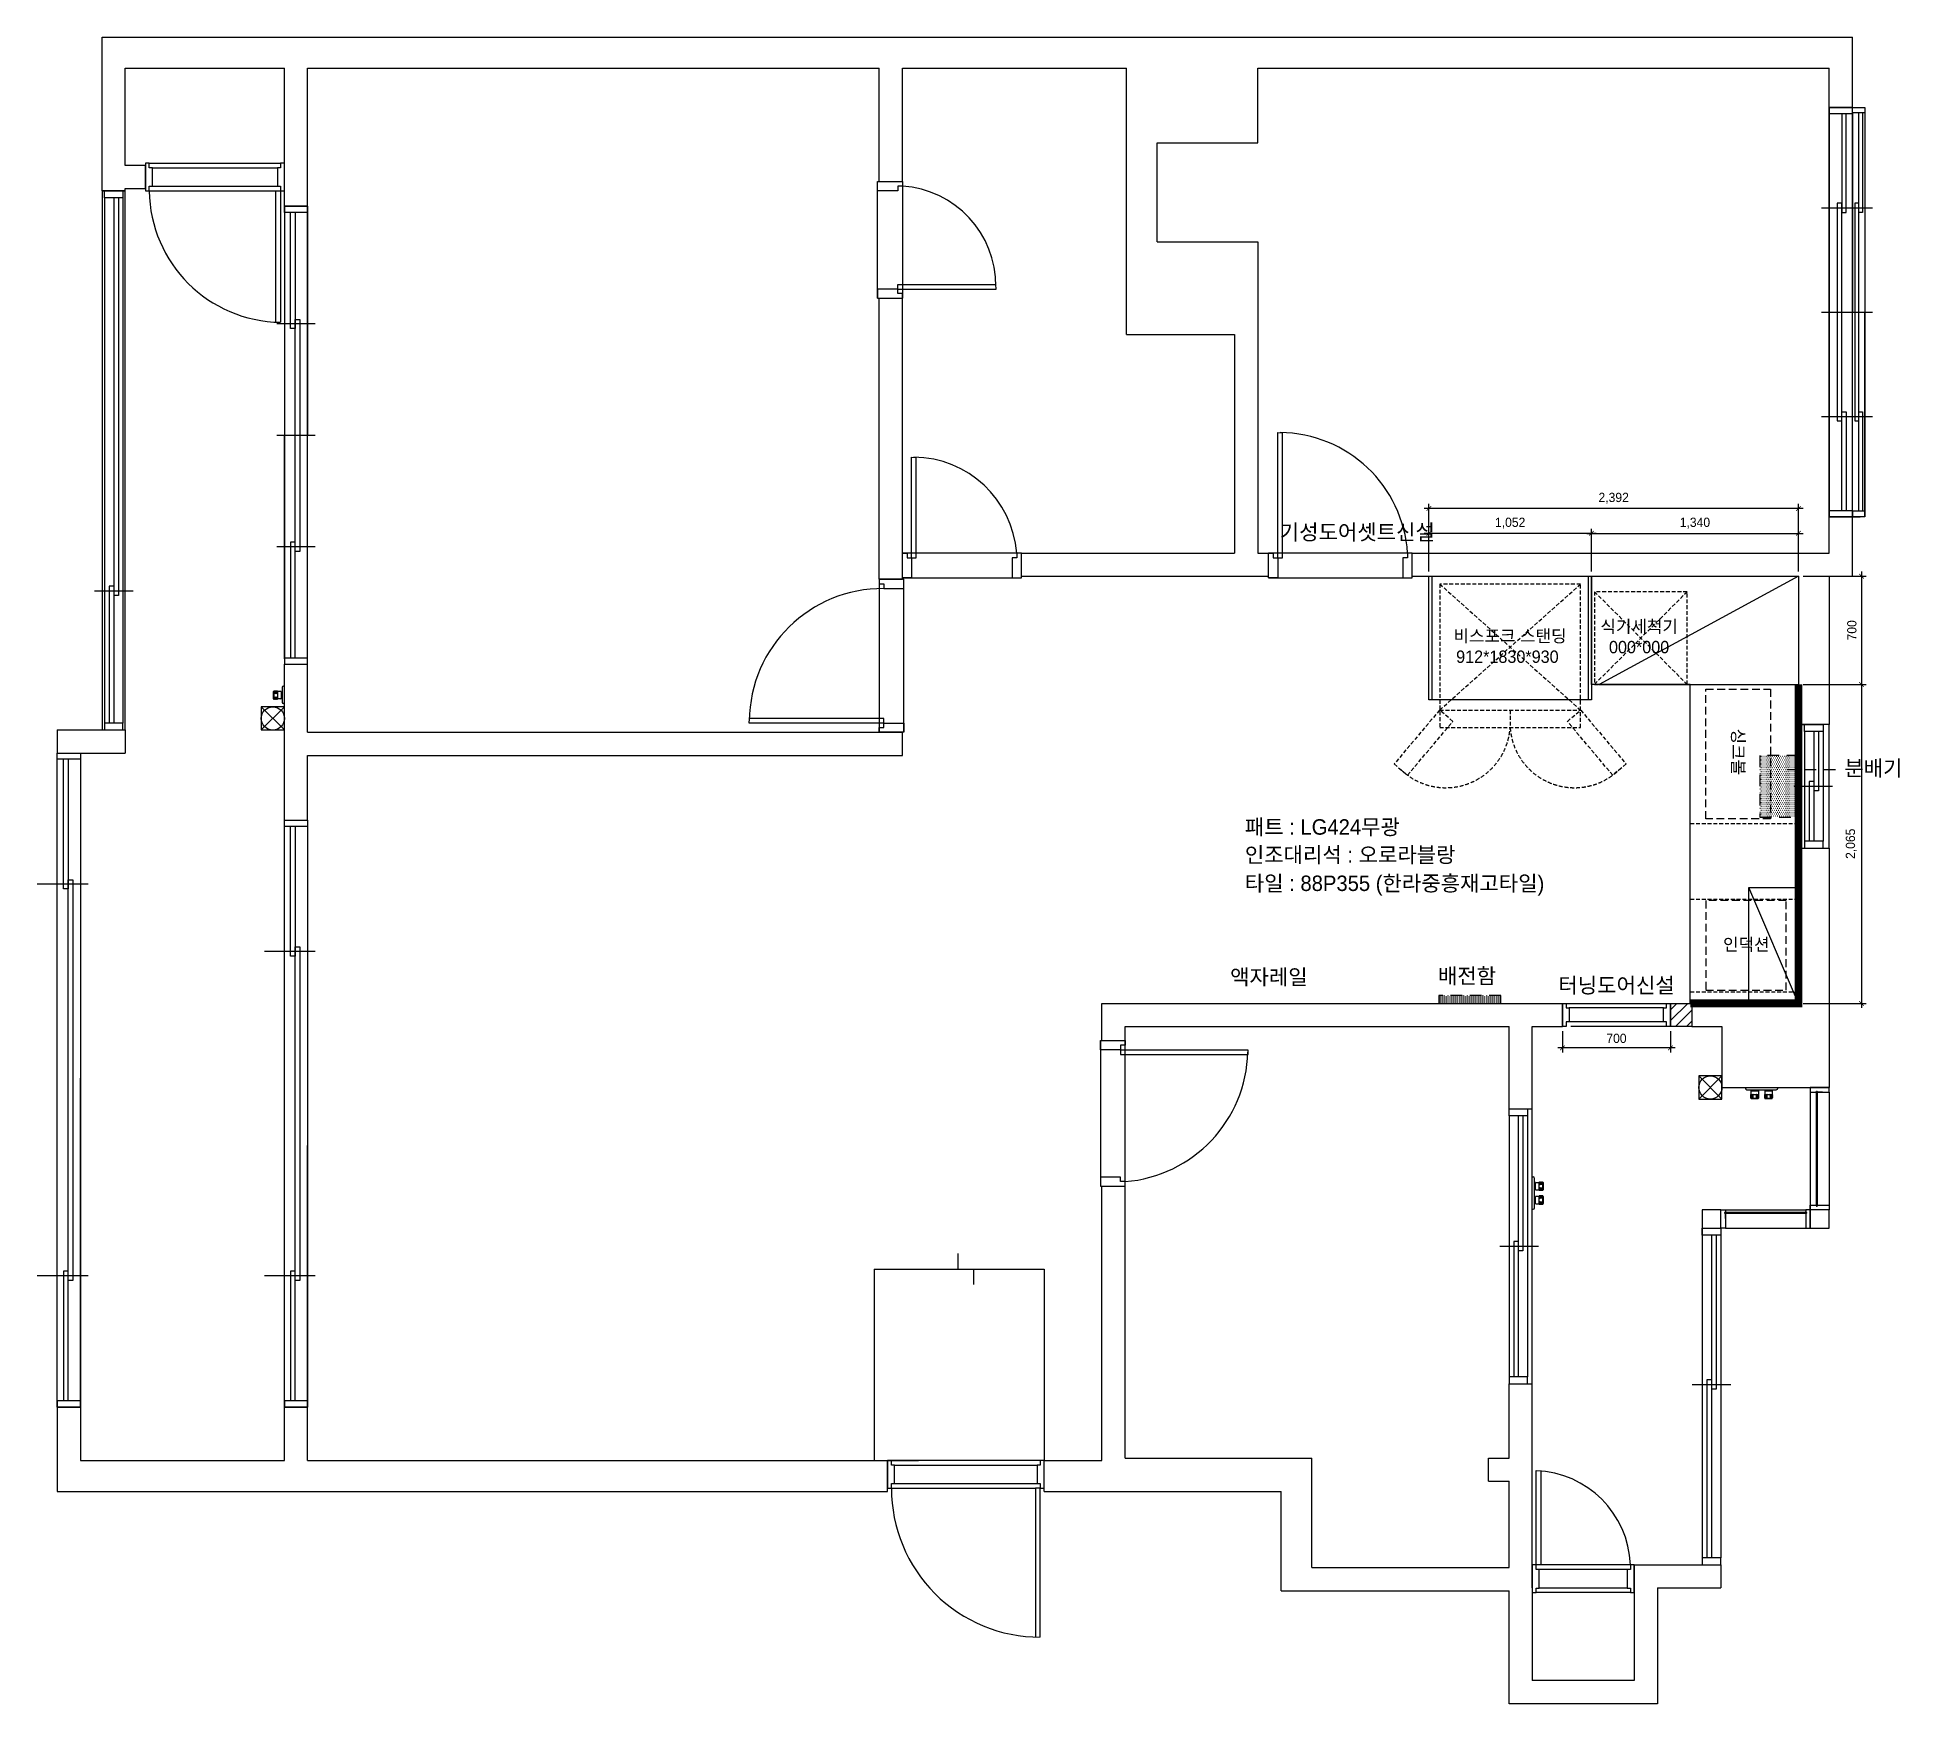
# Model space of a CAD drawing. Header units: inches. Extents: x 38372 to 259385, y 31566 to 93830.
# Drawn here: x 55637 to 67693, y 54620 to 65410 of the extents above; entities that cross this region are included whole.
import ezdxf

# ---------------------------------------------------------------- set-up
doc = ezdxf.new("R2010")
doc.units = ezdxf.units.IN
doc.header["$LTSCALE"] = 50
doc.header["$MEASUREMENT"] = 0
doc.header["$PDSIZE"] = 700.071425
for name, pattern in [('DASHED', [0.75, 0.5, -0.25]), ('DASHEDX2', [1.5, 1, -0.5]), ('HID', [2.5, 1.5, -1])]:
    doc.linetypes.add(name, pattern=pattern)
for name, color, linetype in [('0-ELC TEXT', 7, 'Continuous'), ('02-WAL', 2, 'Continuous'), ('03-WAL NEW', 3, 'Continuous'), ('04-WIN', 4, 'Continuous'), ('06-FUR', 6, 'Continuous'), ('07-DIM WAL', 5, 'Continuous'), ('2-con', 2, 'Continuous'), ('3.기호.계단선', 30, 'Continuous'), ('4-win', 4, 'Continuous'), ('_LIBR', 4, 'Continuous'), ('fin', 5, 'Continuous'), ('FUR', 8, 'DASHED'), ('도면층4', 4, 'Continuous'), ('도면층5', 5, 'Continuous')]:
    doc.layers.add(name, color=color, linetype=linetype)
doc.styles.add('HY 울릉도 L', font='')
doc.styles.add('코레일둥고', font='Korail_Round_Gothic_Medium.ttf')
doc.styles.get('HY 울릉도 L').set_extended_font_data('HY울릉도L')
doc.dimstyles.new('30', dxfattribs={"dimscale": 30, "dimtxt": 2, "dimasz": 1, "dimexe": 1, "dimexo": 1, "dimgap": 1, "dimtad": 1, "dimdec": 0, "dimrnd": 0.05, "dimdsep": 46, "dimlunit": 6, "dimtxsty": 'HY 울릉도 L', "dimblk": 'ARCHTICK', "dimcen": 2.5, "dimdle": 1, "dimclrd": 133, "dimclre": 133, "dimclrt": 30, "dimadec": 0, "dimazin": 0, "dimtfac": 1, "dimtdec": 0, "dimtix": 1, "dimtmove": 2, "dimatfit": 3, "dimldrblk": 'ARCHTICK', "dimfxl": 0, "dimlwd": -1, "dimlwe": -1, "dimarcsym": 0})

msp = doc.modelspace()

# ---------------------------------------------------------------- texts
at = {"layer": '0-ELC TEXT', "style": '코레일둥고'}
for s, p in [('기성도어셋트신설', (63679.8, 62155.8)), ('배전함', (64703.6, 59282.7)), ('터닝도어신설', (65483.1, 59221.7))]:
    msp.add_text(s, height=100, dxfattribs=at).set_placement(p)
at = {"layer": '0-ELC TEXT', "color": 10, "style": '코레일둥고'}
for s, p in [('패트 : LG424무광', (63453.6, 60246.9)), ('인조대리석 : 오로라블랑', (63453.6, 60066.8)), ('타일 : 88P355 (한라중흥재고타일)', (63453.6, 59882.3))]:
    msp.add_text(s, height=100, dxfattribs=at).set_placement(p)
at = {"layer": '06-FUR', "color": 7, "linetype": 'DASHEDX2', "style": '코레일둥고'}
for s, p in [('식기세척기', (65754.9, 61554.5)), ('비스포크 스탠딩', (64804.1, 61493.7)), ('000*000', (65810.7, 61421.5)), ('912*1830*930', (64821.4, 61359.3)), ('인덕션', (66548.9, 59496.4))]:
    msp.add_text(s, height=80, dxfattribs=at).set_placement(p)
msp.add_text('싱크볼', height=80, rotation=270, dxfattribs=at).set_placement((66607.1, 60934))
at = {"layer": '3.기호.계단선', "linetype": 'HID', "style": '코레일둥고'}
msp.add_text('분배기', height=100, dxfattribs=at).set_placement((67333.8, 60627.4))
at = {"layer": '3.기호.계단선', "style": '코레일둥고'}
msp.add_text('액자레일', height=100, dxfattribs=at).set_placement((63358.1, 59275.2))

# ---------------------------------------------------------------- blocks, each defined once
blk = doc.blocks.new('A$C004A4CAE')
at = {"layer": 'fin', "color": 6}
for p, q in [((0, 0), (0, 5)), ((200, 15), (10, 15)), ((36, 69), (36, 70)), ((84, 69), (36, 69)), ((51, 63), (36, 63)), ((51, 57), (36, 57)), ((51, 51), (36, 51)), ((36, 23), (36, 45)), ((84, 45), (36, 45)), ((82, 72), (38, 72)), ((82, 21), (38, 21)), ((43, 15), (43, 21)), ((84, 63), (69, 63)), ((84, 57), (69, 57)), ((84, 51), (69, 51)), ((77, 15), (77, 21)), ((84, 69), (84, 70)), ((84, 23), (84, 45)), ((126, 69), (126, 70)), ((174, 69), (126, 69)), ((141, 63), (126, 63)), ((141, 57), (126, 57)), ((141, 51), (126, 51)), ((174, 45), (126, 45)), ((126, 23), (126, 45)), ((172, 72), (128, 72)), ((172, 21), (128, 21)), ((133, 15), (133, 21)), ((174, 63), (159, 63)), ((174, 57), (159, 57)), ((174, 51), (159, 51)), ((167, 15), (167, 21)), ((174, 69), (174, 70)), ((174, 23), (174, 45)), ((210, 0), (210, 5))]:
    blk.add_line(p, q, dxfattribs=at)
for centre, radius, start, end in [((10, 5), 10, 90, 180), ((36, 66), 3, 90, 270), ((36, 60), 3, 90, 270), ((36, 54), 3, 90, 270), ((36, 48), 3, 90, 270), ((38, 70), 2, 90, 180), ((38, 23), 2, 180, 270), ((51, 66), 3, 90, 270), ((51, 60), 3, 90, 270), ((51, 54), 3, 90, 270), ((51, 48), 3, 90, 270), ((69, 66), 3, 270, 90), ((69, 60), 3, 270, 90), ((69, 54), 3, 270, 90), ((69, 48), 3, 270, 90), ((82, 70), 2, 0, 90), ((82, 23), 2, 270, 0), ((84, 66), 3, 270, 90), ((84, 60), 3, 270, 90), ((84, 54), 3, 270, 90), ((84, 48), 3, 270, 90), ((126, 66), 3, 90, 270), ((126, 60), 3, 90, 270), ((126, 54), 3, 90, 270), ((126, 48), 3, 90, 270), ((128, 70), 2, 90, 180), ((128, 23), 2, 180, 270), ((141, 66), 3, 90, 270), ((141, 60), 3, 90, 270), ((141, 54), 3, 90, 270), ((141, 48), 3, 90, 270), ((159, 66), 3, 270, 90), ((159, 60), 3, 270, 90), ((159, 54), 3, 270, 90), ((159, 48), 3, 270, 90), ((172, 70), 2, 0, 90), ((172, 23), 2, 270, 0), ((174, 66), 3, 270, 90), ((174, 60), 3, 270, 90), ((174, 54), 3, 270, 90), ((174, 48), 3, 270, 90), ((200, 5), 10, 0, 90)]:
    blk.add_arc(centre, radius, start, end, dxfattribs=at)
blk = doc.blocks.new('fff')
for p, q in [((76438, 62823), (76588, 62973)), ((76438, 62973), (76588, 62823)), ((85743, 60433), (85893, 60583)), ((85743, 60583), (85893, 60433)), ((80405, 59332), (81505, 59332)), ((80405, 59332), (80405, 58091)), ((81505, 59332), (81505, 58091))]:
    blk.add_line(p, q)
for points in [[(76438, 62823), (76588, 62823), (76588, 62973), (76438, 62973)], [(85743, 60433), (85893, 60433), (85893, 60583), (85743, 60583)]]:
    blk.add_lwpolyline(points, close=True)
blk.add_lwpolyline([(80948, 59432), (80948, 59332), (81048, 59332), (81048, 59232)])
for centre in [(76513, 62897), (85818, 60508)]:
    blk.add_circle(centre, 75)
at = {"layer": '02-WAL'}
for p, q in [((86588, 64203), (86788, 64203)), ((80428, 62808), (80588, 62808)), ((86465, 60508), (86588, 60508)), ((86465, 60508), (86588, 60508)), ((81505, 58092), (81880, 58092))]:
    blk.add_line(p, q, dxfattribs=at)
at = {"layer": '04-WIN'}
for p, q in [((86588, 66813), (86588, 65528)), ((86738, 66813), (86738, 65528)), ((86818, 66818), (86818, 65528)), ((75423, 66268), (75423, 62867)), ((75483, 66268), (75483, 62867)), ((75543, 66268), (75543, 62867)), ((86538, 66203), (86868, 66203)), ((76588, 66178), (76588, 64730)), ((76588, 66173), (76588, 64730)), ((76738, 66173), (76738, 64730)), ((86538, 65528), (86868, 65528)), ((86588, 64243), (86588, 65528)), ((86738, 64243), (86738, 65528)), ((86818, 64238), (86818, 65528)), ((76788, 65451), (76538, 65451)), ((86538, 64853), (86868, 64853)), ((76788, 64730), (76538, 64730)), ((76588, 63283), (76588, 64730)), ((76738, 63288), (76738, 64730)), ((76788, 64009), (76538, 64009)), ((75358, 63723), (75608, 63723)), ((86428, 62813), (86428, 62103)), ((86488, 62813), (86488, 62103)), ((86548, 62813), (86548, 62103)), ((75268, 62633), (75268, 60568)), ((86358, 62458), (86608, 62458)), ((76738, 62198), (76738, 60133)), ((75318, 61823), (74988, 61823)), ((76788, 61388), (76458, 61388)), ((75268, 58478), (75268, 60568)), ((86465, 60508), (86588, 60508)), ((86465, 60508), (86465, 59716)), ((86465, 60508), (86588, 60508)), ((86465, 60508), (86465, 60478)), ((86588, 60508), (86465, 60508)), ((86465, 60478), (86502, 60478)), ((86465, 60478), (86465, 59746)), ((86501, 60478), (86503, 60475)), ((86502, 60478), (86504, 60483)), ((86503, 60475), (86504, 60474)), ((86504, 60483), (86510, 60483)), ((86504, 60474), (86505, 60474)), ((86505, 60481), (86509, 60481)), ((86505, 59742), (86505, 60481)), ((86509, 60481), (86509, 59742)), ((86511, 60474), (86509, 60474)), ((86510, 60483), (86512, 60478)), ((86512, 60475), (86511, 60474)), ((86512, 60478), (86588, 60478)), ((86513, 60478), (86512, 60475)), ((86543, 60478), (86512, 60478)), ((86588, 60478), (86588, 60508)), ((86588, 60478), (86588, 59746)), ((84515, 60325), (84515, 58635)), ((84575, 60325), (84575, 58635)), ((84635, 60325), (84635, 58635)), ((84665, 58590), (84665, 60370)), ((76738, 58478), (76738, 60133)), ((85765, 59716), (85765, 57418)), ((85885, 59716), (85915, 59716)), ((85885, 59596), (85885, 59716)), ((85915, 59701), (85909, 59699)), ((85909, 59699), (85909, 59693)), ((85909, 59693), (85915, 59691)), ((85912, 59698), (85912, 59694)), ((86438, 59698), (85912, 59698)), ((85912, 59694), (86438, 59694)), ((85915, 59716), (85915, 59701)), ((85915, 59716), (86435, 59716)), ((85915, 59702), (85918, 59701)), ((85915, 59690), (85918, 59692)), ((85915, 59691), (85915, 59596)), ((85915, 59660), (85915, 59691)), ((85918, 59701), (85918, 59700)), ((85918, 59700), (85919, 59698)), ((85918, 59693), (85919, 59694)), ((85918, 59692), (85918, 59693)), ((86432, 59700), (86431, 59698)), ((86432, 59693), (86431, 59694)), ((86435, 59702), (86432, 59701)), ((86432, 59701), (86432, 59700)), ((86432, 59692), (86432, 59693)), ((86435, 59690), (86432, 59692)), ((86435, 59716), (86435, 59701)), ((86465, 59716), (86435, 59716)), ((86435, 59716), (86435, 59701)), ((86435, 59701), (86441, 59699)), ((86441, 59693), (86435, 59691)), ((86435, 59691), (86435, 59596)), ((86438, 59698), (86438, 59694)), ((86438, 59694), (86438, 59698)), ((86441, 59699), (86441, 59693)), ((86465, 59746), (86502, 59746)), ((86465, 59716), (86465, 59746)), ((86465, 59746), (86502, 59746)), ((86588, 59716), (86465, 59716)), ((86465, 59596), (86465, 59716)), ((86501, 59746), (86503, 59748)), ((86502, 59746), (86504, 59740)), ((86503, 59748), (86504, 59749)), ((86504, 59749), (86505, 59749)), ((86504, 59740), (86510, 59740)), ((86505, 59742), (86509, 59742)), ((86509, 59742), (86505, 59742)), ((86511, 59749), (86509, 59749)), ((86510, 59740), (86512, 59746)), ((86512, 59748), (86511, 59749)), ((86513, 59746), (86512, 59748)), ((86512, 59746), (86588, 59746)), ((86588, 59746), (86588, 59716)), ((85915, 59596), (85885, 59596)), ((85915, 59596), (86435, 59596)), ((86435, 59596), (86465, 59596)), ((84455, 59480), (84705, 59480)), ((85765, 59551), (85765, 57463)), ((85825, 59551), (85825, 57463)), ((85885, 59551), (85885, 57463)), ((75318, 59288), (74988, 59288)), ((76788, 59288), (76458, 59288)), ((85700, 58584), (85950, 58584))]:
    blk.add_line(p, q, dxfattribs=at)
for points in [[(86648, 66853), (86588, 66853), (86588, 66813), (86738, 66813), (86738, 66853)], [(86668, 66813), (86668, 66173), (86698, 66173), (86698, 66813)], [(86818, 66853), (86818, 66818), (86738, 66818)], [(86803, 66818), (86803, 66173), (86778, 66173), (86778, 66818)], [(75513, 66268), (75513, 63693), (75483, 63693)], [(76678, 66213), (76738, 66213), (76738, 66173), (76588, 66173), (76588, 66213)], [(76658, 66173), (76658, 65421), (76628, 65421), (76628, 66173)], [(86668, 64243), (86668, 64883), (86698, 64883), (86698, 64243)], [(86778, 64238), (86778, 64883), (86803, 64883), (86803, 64238)], [(86648, 64203), (86588, 64203), (86588, 64243), (86738, 64243), (86738, 64203)], [(86818, 64203), (86818, 64238), (86738, 64238)], [(76658, 63288), (76658, 64039), (76628, 64039), (76628, 63288)], [(75483, 63753), (75453, 63753), (75453, 62867)], [(76678, 63248), (76738, 63248), (76738, 63288), (76588, 63288), (76588, 63248)], [(86518, 62813), (86518, 62428), (86488, 62428)], [(75208, 62673), (75268, 62673), (75268, 62633), (75118, 62633), (75118, 62673)], [(75188, 62633), (75188, 61793), (75158, 61793), (75158, 62633)], [(86488, 62488), (86458, 62488), (86458, 62103)], [(76678, 62238), (76738, 62238), (76738, 62198), (76588, 62198), (76588, 62238)], [(76658, 62198), (76658, 61358), (76628, 61358), (76628, 62198)], [(84605, 60325), (84605, 59450), (84575, 59450)], [(84575, 59510), (84545, 59510), (84545, 58635)], [(85855, 59551), (85855, 58554), (85825, 58554)], [(75188, 58478), (75188, 59318), (75158, 59318), (75158, 58478)], [(76658, 58478), (76658, 59318), (76628, 59318), (76628, 58478)], [(85825, 58614), (85795, 58614), (85795, 57463)], [(75208, 58438), (75268, 58438), (75268, 58478), (75118, 58478), (75118, 58438)], [(76678, 58438), (76738, 58438), (76738, 58478), (76588, 58478), (76588, 58438)]]:
    blk.add_lwpolyline(points, dxfattribs=at)
for points in [[(86818, 66853), (86818, 64203), (86588, 64203), (86588, 66853)], [(75558, 66313), (75408, 66313), (75408, 62823), (75558, 62823)], [(75423, 66313), (75543, 66313), (75543, 66268), (75423, 66268)], [(76738, 63248), (76738, 66213), (76588, 66213), (76588, 63248)], [(86668, 66233), (86638, 66233), (86638, 65528), (86638, 64823), (86668, 64823), (86668, 65528)], [(86753, 65528), (86753, 64823), (86778, 64823), (86778, 65528), (86778, 66233), (86753, 66233)], [(76658, 65481), (76688, 65481), (76688, 64730), (76688, 63979), (76658, 63979), (76658, 64730)], [(75543, 62867), (75423, 62867), (75423, 62823), (75543, 62823)], [(86428, 62858), (86548, 62858), (86548, 62813), (86428, 62813)], [(86548, 62103), (86428, 62103), (86428, 62058), (86548, 62058)], [(75188, 61853), (75218, 61853), (75218, 60568), (75218, 59258), (75188, 59258), (75188, 60568)], [(76658, 61418), (76688, 61418), (76688, 60133), (76688, 59258), (76658, 59258), (76658, 60133)], [(84515, 60370), (84635, 60370), (84635, 60325), (84515, 60325)], [(85765, 59716), (85765, 59596), (85885, 59596), (85885, 59716)], [(86465, 59716), (86465, 59596), (86588, 59596), (86588, 59716)], [(85765, 59596), (85885, 59596), (85885, 59551), (85765, 59551)], [(84635, 58635), (84515, 58635), (84515, 58590), (84635, 58590)], [(85885, 57463), (85765, 57463), (85765, 57418), (85885, 57418)]]:
    blk.add_lwpolyline(points, close=True, dxfattribs=at)
at = {"layer": '2-con'}
for p, q in [((75408, 66313), (75408, 67308)), ((75408, 67308), (86738, 67308)), ((86738, 66853), (86738, 67308)), ((75558, 67108), (76588, 67108)), ((75558, 66478), (75558, 67108)), ((76588, 66213), (76588, 67108)), ((76738, 66213), (76738, 67108)), ((76738, 67108), (80438, 67108)), ((80438, 66373), (80438, 67108)), ((80588, 66373), (80588, 67108)), ((80588, 67108), (82038, 67108)), ((82038, 65383), (82038, 67108)), ((82888, 66623), (82888, 67108)), ((82888, 67108), (86588, 67108)), ((86588, 66853), (86588, 67108)), ((86588, 66853), (86738, 66853)), ((82238, 65983), (82238, 66623)), ((82238, 66623), (82888, 66623)), ((75408, 66313), (75558, 66313)), ((75558, 66313), (75558, 66328)), ((80428, 66373), (80578, 66373)), ((76588, 66213), (76738, 66213)), ((82238, 65983), (82888, 65983)), ((82888, 65983), (82888, 63968)), ((80438, 63798), (80438, 65618)), ((80438, 65618), (80588, 65618)), ((80588, 63938), (80588, 65618)), ((82038, 65383), (82738, 65383)), ((82738, 65383), (82738, 63968)), ((86588, 63968), (86588, 64203)), ((86588, 64203), (86738, 64203)), ((86738, 63818), (86738, 64203)), ((80588, 63798), (80588, 63938)), ((81358, 63818), (81358, 63968)), ((81358, 63968), (82738, 63968)), ((82888, 63968), (82958, 63968)), ((82958, 63818), (82958, 63968)), ((83888, 63968), (86588, 63968)), ((83888, 63818), (83888, 63968)), ((80438, 63798), (80588, 63798)), ((81358, 63818), (82958, 63818)), ((83888, 63818), (86388, 63818)), ((86388, 63818), (86388, 62858)), ((86588, 63818), (86588, 62858)), ((86588, 63818), (86738, 63818)), ((76588, 62238), (76588, 63248)), ((76588, 63248), (76738, 63248)), ((76738, 62808), (76738, 63248)), ((75118, 62823), (75118, 62673)), ((75118, 62823), (75558, 62823)), ((75558, 62823), (75558, 62673)), ((86388, 62858), (86548, 62858)), ((76738, 62808), (80588, 62808)), ((80588, 62658), (80588, 62808)), ((75118, 62673), (75558, 62673)), ((76738, 62238), (76738, 62658)), ((76738, 62658), (80588, 62658)), ((76588, 62238), (76738, 62238)), ((86388, 62058), (86548, 62058)), ((86388, 62058), (86388, 61052)), ((86588, 62058), (86588, 60508)), ((81880, 61052), (84860, 61052)), ((81880, 60812), (81880, 61052)), ((84860, 61052), (84860, 60902)), ((85698, 61052), (86388, 61052)), ((85698, 61052), (85698, 60902)), ((82030, 60902), (84515, 60902)), ((82030, 60812), (82030, 60902)), ((84515, 60370), (84515, 60902)), ((84665, 60902), (84860, 60902)), ((84665, 60902), (84860, 60902)), ((84665, 60370), (84665, 60902)), ((85698, 60902), (85893, 60902)), ((85893, 60902), (85893, 60508)), ((81880, 60812), (82030, 60812)), ((82030, 60812), (82030, 60812)), ((85893, 60508), (86588, 60508)), ((84515, 60370), (84665, 60370)), ((81880, 59868), (82030, 59868)), ((81880, 58092), (81880, 59868)), ((82030, 58108), (82030, 59868)), ((84515, 58590), (84665, 58590)), ((84515, 58108), (84515, 58590)), ((84665, 57268), (84665, 58590)), ((75118, 58438), (75118, 57892)), ((75118, 58438), (75268, 58438)), ((75268, 58438), (75268, 58092)), ((76588, 58092), (76588, 58438)), ((76588, 58438), (76738, 58438)), ((76738, 58092), (76738, 58438)), ((75268, 58092), (76588, 58092)), ((76738, 58092), (80692, 58092)), ((80492, 57892), (80492, 58092)), ((81505, 57892), (81505, 58092)), ((82030, 58108), (83239, 58108)), ((83239, 57399), (83239, 58108)), ((84382, 58108), (84515, 58108)), ((84382, 57958), (84382, 58108)), ((75118, 57892), (80492, 57892)), ((81505, 57892), (83039, 57892)), ((83039, 57249), (83039, 57892)), ((84382, 57958), (84515, 57958)), ((84515, 57399), (84515, 57958)), ((83239, 57399), (84515, 57399)), ((85325, 57418), (85885, 57418)), ((85325, 57418), (85325, 56668)), ((85885, 57418), (85885, 57268)), ((84665, 57268), (84665, 56668)), ((85475, 57268), (85885, 57268)), ((85475, 57268), (85475, 56518)), ((83039, 57249), (84515, 57249)), ((84515, 56518), (84515, 57249)), ((85325, 56668), (84665, 56668)), ((85475, 56518), (84515, 56518))]:
    blk.add_line(p, q, dxfattribs=at)
blk.add_lwpolyline([(75558, 66328), (75688, 66328), (75688, 66478), (75558, 66478)], dxfattribs=at)
at = {"layer": '4-win'}
for points in [[(86738, 66853), (86588, 66853), (86588, 64203), (86738, 64203)], [(86388, 62058), (86588, 62058), (86588, 62858), (86388, 62858)], [(75118, 62673), (75268, 62673), (75268, 58438), (75118, 58438)], [(76588, 62238), (76738, 62238), (76738, 58438), (76588, 58438)]]:
    blk.add_lwpolyline(points, close=True, dxfattribs=at)
at = {"layer": '_LIBR', "linetype": 'Continuous'}
for p, q in [((75713, 66493), (76563, 66493)), ((75733, 66463), (76543, 66463)), ((75713, 66313), (76533, 66313)), ((75733, 66343), (76543, 66343)), ((81480, 58092), (80517, 58092)), ((80537, 58063), (81460, 58063)), ((80517, 57913), (81450, 57913)), ((80537, 57943), (81460, 57943)), ((85280, 57387), (84710, 57387)), ((85300, 57418), (84720, 57418)), ((85280, 57267), (84710, 57267)), ((85300, 57238), (84690, 57238))]:
    blk.add_line(p, q, dxfattribs=at)
for points in [[(75713, 66493), (75688, 66493), (75688, 66313), (75713, 66313), (75713, 66343), (75733, 66343), (75733, 66463), (75713, 66463), (75713, 66492)], [(76533, 65463), (76533, 66313), (76563, 66313), (76563, 65463)], [(84720, 58027), (84720, 57418), (84690, 57418), (84690, 58028)], [(81480, 56950), (81480, 57913), (81450, 57913), (81450, 56950)], [(85300, 57238), (85325, 57238), (85325, 57418), (85300, 57418), (85300, 57387), (85280, 57387), (85280, 57267), (85300, 57267), (85300, 57238)]]:
    blk.add_lwpolyline(points, dxfattribs=at)
for points in [[(76543, 66463), (76543, 66343), (76563, 66343), (76563, 66313), (76588, 66313), (76588, 66493), (76563, 66493), (76563, 66463)], [(80537, 57943), (80537, 58063), (80517, 58063), (80517, 58092), (80492, 58092), (80492, 57913), (80517, 57913), (80517, 57943)], [(81480, 57943), (81480, 57913), (81505, 57913), (81505, 58092), (81480, 58092), (81480, 58063), (81460, 58063), (81460, 57943)], [(84710, 57267), (84710, 57387), (84690, 57387), (84690, 57418), (84665, 57418), (84665, 57238), (84690, 57238), (84690, 57267)]]:
    blk.add_lwpolyline(points, close=True, dxfattribs=at)
for centre, radius, start, end in [((76574, 66323), 861, 180.7211, 269.2789), ((84667, 57393), 634, 2.2016, 87.8831), ((81479, 57911), 962, 179.9249, 270.0751)]:
    blk.add_arc(centre, radius, start, end, dxfattribs=at)
at = {"layer": 'fin', "color": 6}
for p, q in [((76516, 63069), (76516, 63025)), ((76519, 63071), (76518, 63071)), ((76519, 63071), (76519, 63023)), ((76525, 63071), (76525, 63056)), ((76531, 63071), (76531, 63056)), ((76537, 63071), (76537, 63056)), ((76543, 63071), (76543, 63023)), ((76565, 63071), (76543, 63071)), ((76567, 63069), (76567, 63025)), ((76573, 63064), (76567, 63064)), ((76573, 63097), (76573, 63003)), ((76588, 63107), (76583, 63107)), ((76519, 63023), (76518, 63023)), ((76525, 63038), (76525, 63023)), ((76531, 63038), (76531, 63023)), ((76537, 63038), (76537, 63023)), ((76565, 63023), (76543, 63023)), ((76573, 63030), (76567, 63030)), ((76588, 62993), (76583, 62993))]:
    blk.add_line(p, q, dxfattribs=at)
for centre, radius, start, end in [((76518, 63069), 2, 90, 180), ((76522, 63071), 3, 0, 180), ((76522, 63056), 3, 0, 180), ((76528, 63071), 3, 0, 180), ((76528, 63056), 3, 0, 180), ((76534, 63071), 3, 0, 180), ((76534, 63056), 3, 0, 180), ((76540, 63071), 3, 0, 180), ((76540, 63056), 3, 0, 180), ((76565, 63069), 2, 0, 90), ((76583, 63097), 10, 90, 180), ((76518, 63025), 2, 180, 270), ((76522, 63038), 3, 180, 0), ((76522, 63023), 3, 180, 0), ((76528, 63038), 3, 180, 0), ((76528, 63023), 3, 180, 0), ((76534, 63038), 3, 180, 0), ((76534, 63023), 3, 180, 0), ((76540, 63038), 3, 180, 0), ((76540, 63023), 3, 180, 0), ((76565, 63025), 2, 270, 0), ((76583, 63003), 10, 180, 270)]:
    blk.add_arc(centre, radius, start, end, dxfattribs=at)
at = {"layer": '도면층4'}
for p, q in [((80428, 65618), (80428, 66373)), ((80588, 66373), (80588, 65618)), ((80558, 65707), (81193, 65707)), ((80558, 65677), (80558, 65707)), ((81194, 65677), (81193, 65707)), ((80558, 65677), (81194, 65677)), ((83018, 63938), (83018, 64748)), ((83018, 64748), (83048, 64747)), ((83048, 63938), (83048, 64747)), ((80648, 63938), (80648, 64588)), ((80648, 64588), (80678, 64587)), ((80678, 63938), (80678, 64587)), ((81358, 63968), (80588, 63968)), ((80648, 63938), (80678, 63938)), ((83888, 63968), (82958, 63968)), ((83018, 63938), (83048, 63938)), ((80438, 63798), (80438, 62808)), ((80588, 63808), (81358, 63808)), ((80598, 62808), (80598, 63798)), ((82958, 63808), (83888, 63808)), ((79597, 62867), (79598, 62897)), ((80468, 62867), (79597, 62867)), ((80468, 62897), (79598, 62897)), ((80468, 62867), (80468, 62897)), ((81870, 60812), (81870, 59868)), ((82030, 59868), (82030, 60812)), ((82000, 60752), (82825, 60752)), ((82000, 60752), (82000, 60722)), ((82000, 60722), (82824, 60722)), ((82825, 60752), (82824, 60722))]:
    blk.add_line(p, q, dxfattribs=at)
for points in [[(80588, 66373), (80588, 66343), (80558, 66343), (80558, 66313), (80428, 66313), (80428, 66343), (80428, 66343), (80428, 66373), (80588, 66373)], [(80588, 65618), (80588, 65648), (80558, 65648), (80558, 65677), (80428, 65677), (80428, 65648), (80428, 65648), (80428, 65618), (80588, 65618)], [(80588, 63968), (80618, 63968), (80618, 63938), (80648, 63938), (80648, 63808), (80618, 63808), (80618, 63808), (80588, 63808), (80588, 63968)], [(81358, 63968), (81328, 63968), (81328, 63938), (81298, 63938), (81298, 63808), (81328, 63808), (81328, 63808), (81358, 63808), (81358, 63968)], [(82958, 63968), (82988, 63968), (82988, 63938), (83018, 63938), (83018, 63808), (82988, 63808), (82988, 63808), (82958, 63808), (82958, 63968)], [(83888, 63968), (83858, 63968), (83858, 63938), (83828, 63938), (83828, 63808), (83858, 63808), (83858, 63808), (83888, 63808), (83888, 63968)], [(80438, 63798), (80438, 63768), (80468, 63768), (80468, 63738), (80598, 63738), (80598, 63768), (80598, 63768), (80598, 63798), (80438, 63798)], [(80438, 62808), (80438, 62838), (80468, 62838), (80468, 62867), (80598, 62867), (80598, 62838), (80598, 62838), (80598, 62808), (80438, 62808)], [(82030, 60812), (82030, 60782), (82000, 60782), (82000, 60752), (81870, 60752), (81870, 60782), (81870, 60782), (81870, 60812), (82030, 60812)], [(82030, 59868), (82030, 59898), (82000, 59898), (82000, 59928), (81870, 59928), (81870, 59898), (81870, 59898), (81870, 59868), (82030, 59868)]]:
    blk.add_lwpolyline(points, dxfattribs=at)
at = {"layer": '도면층5'}
for centre, radius, start, end in [((80548, 65699), 645, 359.4515, 86.4676), ((83025, 63913), 835, 3.738, 89.4536), ((80658, 63916), 672, 4.4073, 89.5784), ((80461, 62874), 864, 89.5488, 179.4365), ((81964, 60756), 860, 274.3798, 358.7571)]:
    blk.add_arc(centre, radius, start, end, dxfattribs=at)
for p, rotation in [((86255, 60508), 180), ((84665, 59929), 270)]:
    blk.add_blockref('A$C004A4CAE', p, dxfattribs=dict(rotation=rotation))
blk = doc.blocks.new('_ArchTick')
at = {"color": 0, "linetype": 'ByBlock', "const_width": 0.15}
blk.add_lwpolyline([(-0.5, -0.5), (0.5, 0.5)], dxfattribs=at)
blk = doc.blocks.new('*D315')
at = {"layer": '07-DIM WAL', "color": 133}
for p, q in [((65509, 58975), (65509, 58836)), ((66209, 58975), (66209, 58836)), ((66239, 58866), (65479, 58866))]:
    blk.add_line(p, q, dxfattribs=at)
at = {"layer": 'Defpoints', "color": 0}
for p in [(65509, 59005), (66209, 59005), (65509, 58866)]:
    blk.add_point(p, dxfattribs=at)
at = {"layer": '07-DIM WAL', "color": 133, "xscale": 30, "yscale": 30, "zscale": 30, "rotation": 180}
blk.add_blockref('_ArchTick', (65509, 58866), dxfattribs=at)
at = {"layer": '07-DIM WAL', "color": 133, "xscale": 30, "yscale": 30, "zscale": 30}
blk.add_blockref('_ArchTick', (66209, 58866), dxfattribs=at)
at = {"layer": '07-DIM WAL', "color": 30, "insert": (65859, 58928), "char_height": 60, "attachment_point": 5, "style": 'HY 울릉도 L'}
blk.add_mtext('700', dxfattribs=at)
blk = doc.blocks.new('*D316')
at = {"layer": '07-DIM WAL', "color": 133}
for p, q in [((67445, 61250), (67445, 59125)), ((67067, 61220), (67475, 61220)), ((67067, 59155), (67475, 59155))]:
    blk.add_line(p, q, dxfattribs=at)
at = {"layer": 'Defpoints', "color": 0}
for p in [(67037, 61220), (67037, 59155), (67445, 59155)]:
    blk.add_point(p, dxfattribs=at)
at = {"layer": '07-DIM WAL', "color": 133, "xscale": 30, "yscale": 30, "zscale": 30}
for p, rotation in [((67445, 61220), 90), ((67445, 59155), 270)]:
    blk.add_blockref('_ArchTick', p, dxfattribs=dict(at, rotation=rotation))
at = {"layer": '07-DIM WAL', "color": 30, "insert": (67379, 60188), "char_height": 60, "attachment_point": 5, "rotation": 90, "style": 'HY 울릉도 L'}
blk.add_mtext('2,065', dxfattribs=at)
blk = doc.blocks.new('*D317')
at = {"layer": '07-DIM WAL', "color": 133}
for p, q in [((65697, 61950), (65697, 62228)), ((67037, 61950), (67037, 62228)), ((65667, 62198), (67067, 62198))]:
    blk.add_line(p, q, dxfattribs=at)
at = {"layer": 'Defpoints', "color": 0}
for p in [(67037, 62198), (65697, 61920), (67037, 61920)]:
    blk.add_point(p, dxfattribs=at)
at = {"layer": '07-DIM WAL', "color": 133, "xscale": 30, "yscale": 30, "zscale": 30, "rotation": 180}
blk.add_blockref('_ArchTick', (65697, 62198), dxfattribs=at)
at = {"layer": '07-DIM WAL', "color": 133, "xscale": 30, "yscale": 30, "zscale": 30}
blk.add_blockref('_ArchTick', (67037, 62198), dxfattribs=at)
at = {"layer": '07-DIM WAL', "color": 30, "insert": (66367, 62264), "char_height": 60, "attachment_point": 5, "style": 'HY 울릉도 L'}
blk.add_mtext('1,340', dxfattribs=at)
blk = doc.blocks.new('*D318')
at = {"layer": '07-DIM WAL', "color": 133}
for p, q in [((64645, 61950), (64645, 62228)), ((65697, 61950), (65697, 62228)), ((65727, 62198), (64615, 62198))]:
    blk.add_line(p, q, dxfattribs=at)
at = {"layer": 'Defpoints', "color": 0}
for p in [(64645, 62198), (64645, 61920), (65697, 61920)]:
    blk.add_point(p, dxfattribs=at)
at = {"layer": '07-DIM WAL', "color": 133, "xscale": 30, "yscale": 30, "zscale": 30, "rotation": 180}
blk.add_blockref('_ArchTick', (64645, 62198), dxfattribs=at)
at = {"layer": '07-DIM WAL', "color": 133, "xscale": 30, "yscale": 30, "zscale": 30}
blk.add_blockref('_ArchTick', (65697, 62198), dxfattribs=at)
at = {"layer": '07-DIM WAL', "color": 30, "insert": (65171, 62264), "char_height": 60, "attachment_point": 5, "style": 'HY 울릉도 L'}
blk.add_mtext('1,052', dxfattribs=at)
blk = doc.blocks.new('*D314')
at = {"layer": '07-DIM WAL', "color": 133}
for p, q in [((67067, 62359), (64615, 62359)), ((64645, 61950), (64645, 62389)), ((67037, 61950), (67037, 62389))]:
    blk.add_line(p, q, dxfattribs=at)
at = {"layer": 'Defpoints', "color": 0}
for p in [(64645, 62359), (64645, 61920), (67037, 61920)]:
    blk.add_point(p, dxfattribs=at)
at = {"layer": '07-DIM WAL', "color": 133, "xscale": 30, "yscale": 30, "zscale": 30, "rotation": 180}
blk.add_blockref('_ArchTick', (64645, 62359), dxfattribs=at)
at = {"layer": '07-DIM WAL', "color": 133, "xscale": 30, "yscale": 30, "zscale": 30}
blk.add_blockref('_ArchTick', (67037, 62359), dxfattribs=at)
at = {"layer": '07-DIM WAL', "color": 30, "insert": (65841, 62425), "char_height": 60, "attachment_point": 5, "style": 'HY 울릉도 L'}
blk.add_mtext('2,392', dxfattribs=at)
blk = doc.blocks.new('*D319')
at = {"layer": '07-DIM WAL', "color": 133}
for p, q in [((67067, 61920), (67475, 61920)), ((67445, 61950), (67445, 61190)), ((67067, 61220), (67475, 61220))]:
    blk.add_line(p, q, dxfattribs=at)
at = {"layer": 'Defpoints', "color": 0}
for p in [(67037, 61920), (67037, 61220), (67445, 61220)]:
    blk.add_point(p, dxfattribs=at)
at = {"layer": '07-DIM WAL', "color": 133, "xscale": 30, "yscale": 30, "zscale": 30}
for p, rotation in [((67445, 61920), 90), ((67445, 61220), 270)]:
    blk.add_blockref('_ArchTick', p, dxfattribs=dict(at, rotation=rotation))
at = {"layer": '07-DIM WAL', "color": 30, "insert": (67383, 61570), "char_height": 60, "attachment_point": 5, "rotation": 90, "style": 'HY 울릉도 L'}
blk.add_mtext('700', dxfattribs=at)

# ---------------------------------------------------------------- dimensions: what is measured, and where the dimension line sits
at = {"layer": '07-DIM WAL'}
for base, p1, p2, picture, middle in [((64644.9, 62359.1), (67036.9, 61920), (64644.9, 61920), '*D314', (65840.9, 62425.1)), ((64644.9, 62198.3), (65696.9, 61920), (64644.9, 61920), '*D318', (65170.9, 62264.2)), ((67036.9, 62198.3), (65696.9, 61920), (67036.9, 61920), '*D317', (66366.9, 62264.3))]:
    dim = msp.add_linear_dim(base=base, p1=p1, p2=p2, dimstyle='30', override={"dimfxl": 1.25}, dxfattribs=at)
    dim.commit()
    dim.dimension.update_dxf_attribs({"geometry": picture, "text_midpoint": middle})
for base, p1, p2, picture, middle in [((67444.6, 61220), (67036.9, 61920), (67036.9, 61220), '*D319', (67383.3, 61570)), ((67444.6, 59155), (67036.9, 61220), (67036.9, 59155), '*D316', (67378.6, 60187.5))]:
    dim = msp.add_linear_dim(base=base, p1=p1, p2=p2, angle=90, dimstyle='30', override={"dimfxl": 1.25}, dxfattribs=at)
    dim.commit()
    dim.dimension.update_dxf_attribs({"geometry": picture, "text_midpoint": middle})
dim = msp.add_linear_dim(base=(65508.9, 58866.5), p1=(66208.9, 59005), p2=(65508.9, 59005), dimstyle='30', dxfattribs=at)
dim.commit()
dim.dimension.update_dxf_attribs({"geometry": '*D315', "text_midpoint": (65858.9, 58927.7)})

# ---------------------------------------------------------------- hatches: boundary and pattern name
at = {"layer": '03-WAL NEW'}
h = msp.add_hatch(dxfattribs=at)
h.set_pattern_fill('_USER', color=8, scale=50, angle=45, pattern_type=0)
h.set_pattern_definition([(45, (-19551.07, -1897.46), (-35.35534, 35.35534), [])])
h.paths.add_polyline_path([(66208.9, 59155), (66346.9, 59155), (66346.9, 59005), (66208.9, 59005)])
at = {"layer": '3.기호.계단선', "linetype": 'HID'}
h = msp.add_hatch(dxfattribs=at)
h.set_pattern_fill('DOTS', color=256, scale=200)
h.set_pattern_definition([(360, (78495.391, 43081.197), (6.25, 12.5), [0, -12.5])])
h.paths.add_polyline_path([(66786.9, 60360), (67036.9, 60360), (67036.9, 60760), (66786.9, 60760)])
h = msp.add_hatch(dxfattribs=at)
h.set_pattern_fill('DOTS', color=256, scale=200, angle=-90)
h.set_pattern_definition([(270, (47431.343, 47496.579), (12.5, -6.25), [0, -12.5])])
h.paths.add_polyline_path([(64710.2, 59205), (64710.2, 59155), (65110.2, 59155), (65110.2, 59205)])

# ---------------------------------------------------------------- linework, layer by layer
at = {"layer": '03-WAL NEW'}
msp.add_lwpolyline([(66208.9, 59155), (66346.9, 59155), (66346.9, 59005), (66208.9, 59005)], close=True, dxfattribs=at)
at = {"layer": '06-FUR'}
for p, q in [((64664.9, 61920), (64664.9, 61120)), ((65676.9, 61920), (65676.9, 61120))]:
    msp.add_line(p, q, dxfattribs=at)
msp.add_lwpolyline([(65696.9, 61120), (64644.9, 61120), (64644.9, 61920), (65696.9, 61920)], close=True, dxfattribs=at)
for points in [[(67036.9, 59155), (66336.9, 59155), (66336.9, 61220), (65696.9, 61220), (65696.9, 61920), (67036.9, 61920), (67036.9, 59155)], [(67036.9, 61920), (65746.9, 61220), (67036.9, 61220)], [(67036.9, 59155), (66716.9, 59155), (66716.9, 59230), (66716.9, 59830), (66716.9, 59905), (67036.9, 59905), (67036.9, 59155), (66716.9, 59905)]]:
    msp.add_lwpolyline(points, dxfattribs=at)
at = {"layer": '06-FUR', "color": 7, "linetype": 'DASHEDX2'}
for points in [[(66436.9, 60350), (66436.9, 61190), (66856.9, 61190), (66856.9, 60350)], [(66436.9, 59820), (66436.9, 59240), (66956.9, 59240), (66956.9, 59820)]]:
    msp.add_lwpolyline(points, close=True, dxfattribs=at)
at = {"layer": '3.기호.계단선', "linetype": 'HID'}
msp.add_line((67277.7, 60665.9), (66961.5, 60665.9), dxfattribs=at)
for points in [[(66786.9, 60360), (67036.9, 60360), (67036.9, 60760), (66786.9, 60760)], [(64710.2, 59205), (64710.2, 59155), (65110.2, 59155), (65110.2, 59205)]]:
    msp.add_lwpolyline(points, close=True, dxfattribs=at)
at = {"layer": '_LIBR', "linetype": 'Continuous'}
for p, q in [((65533.9, 59155), (66183.9, 59155)), ((66163.9, 59125.6), (65553.9, 59125.6)), ((66163.9, 59035.6), (65553.9, 59035.6)), ((66183.9, 59005), (65563.9, 59005))]:
    msp.add_line(p, q, dxfattribs=at)
for points in [[(65533.9, 59035.6), (65533.9, 59005), (65508.9, 59005), (65508.9, 59155), (65533.9, 59155), (65533.9, 59125.6), (65553.9, 59125.6), (65553.9, 59035.6)], [(66163.9, 59125.6), (66183.9, 59125.6), (66183.9, 59155), (66208.9, 59155), (66208.9, 59005), (66183.9, 59005), (66183.9, 59035.6), (66163.9, 59035.6)]]:
    msp.add_lwpolyline(points, close=True, dxfattribs=at)
at = {"layer": 'FUR'}
for p, q in [((64714.9, 61053), (65626.9, 61870)), ((64714.9, 61870), (65626.9, 61053)), ((65716.9, 61220), (66316.9, 61820)), ((65716.9, 61820), (66316.9, 61220)), ((64714.9, 61053), (65626.9, 61053)), ((65170.9, 61053), (65170.9, 60940)), ((66336.9, 60320), (67036.9, 60320)), ((66336.9, 59830), (67036.9, 59830)), ((66336.9, 59230), (67036.9, 59230))]:
    msp.add_line(p, q, dxfattribs=at)
for points in [[(64714.9, 60940), (65626.9, 60940), (65626.9, 61870), (64714.9, 61870)], [(65716.9, 61220), (66316.9, 61220), (66316.9, 61820), (65716.9, 61820)], [(64506.7, 60632), (64800.7, 60980.6), (64714.3, 61053.5), (64420.3, 60704.9)], [(65835.1, 60632), (65541.2, 60980.6), (65627.5, 61053.5), (65921.5, 60704.9)]]:
    msp.add_lwpolyline(points, close=True, dxfattribs=at)
at = {"layer": 'FUR', "color": 10, "const_width": 50}
msp.add_lwpolyline([(67036.9, 61220), (67036.9, 59155), (66336.9, 59155)], dxfattribs=at)
at = {"layer": 'FUR'}
for centre, start, end in [((64754, 60969), 225.98232, 356.02429), ((65587.9, 60969), 183.97571, 314.01768)]:
    msp.add_arc(centre, 418, start, end, dxfattribs=at)

# ---------------------------------------------------------------- block references
msp.add_blockref('fff', (-19351.1, -1897.5))

msp.set_redraw_order([(e.dxf.handle, doc.entitydb.next_handle()) for e in msp.query("TEXT MTEXT ATTDEF DIMENSION ARC_DIMENSION")])  # texts and dimensions are drawn at this point

doc.saveas('drawing.dxf')
